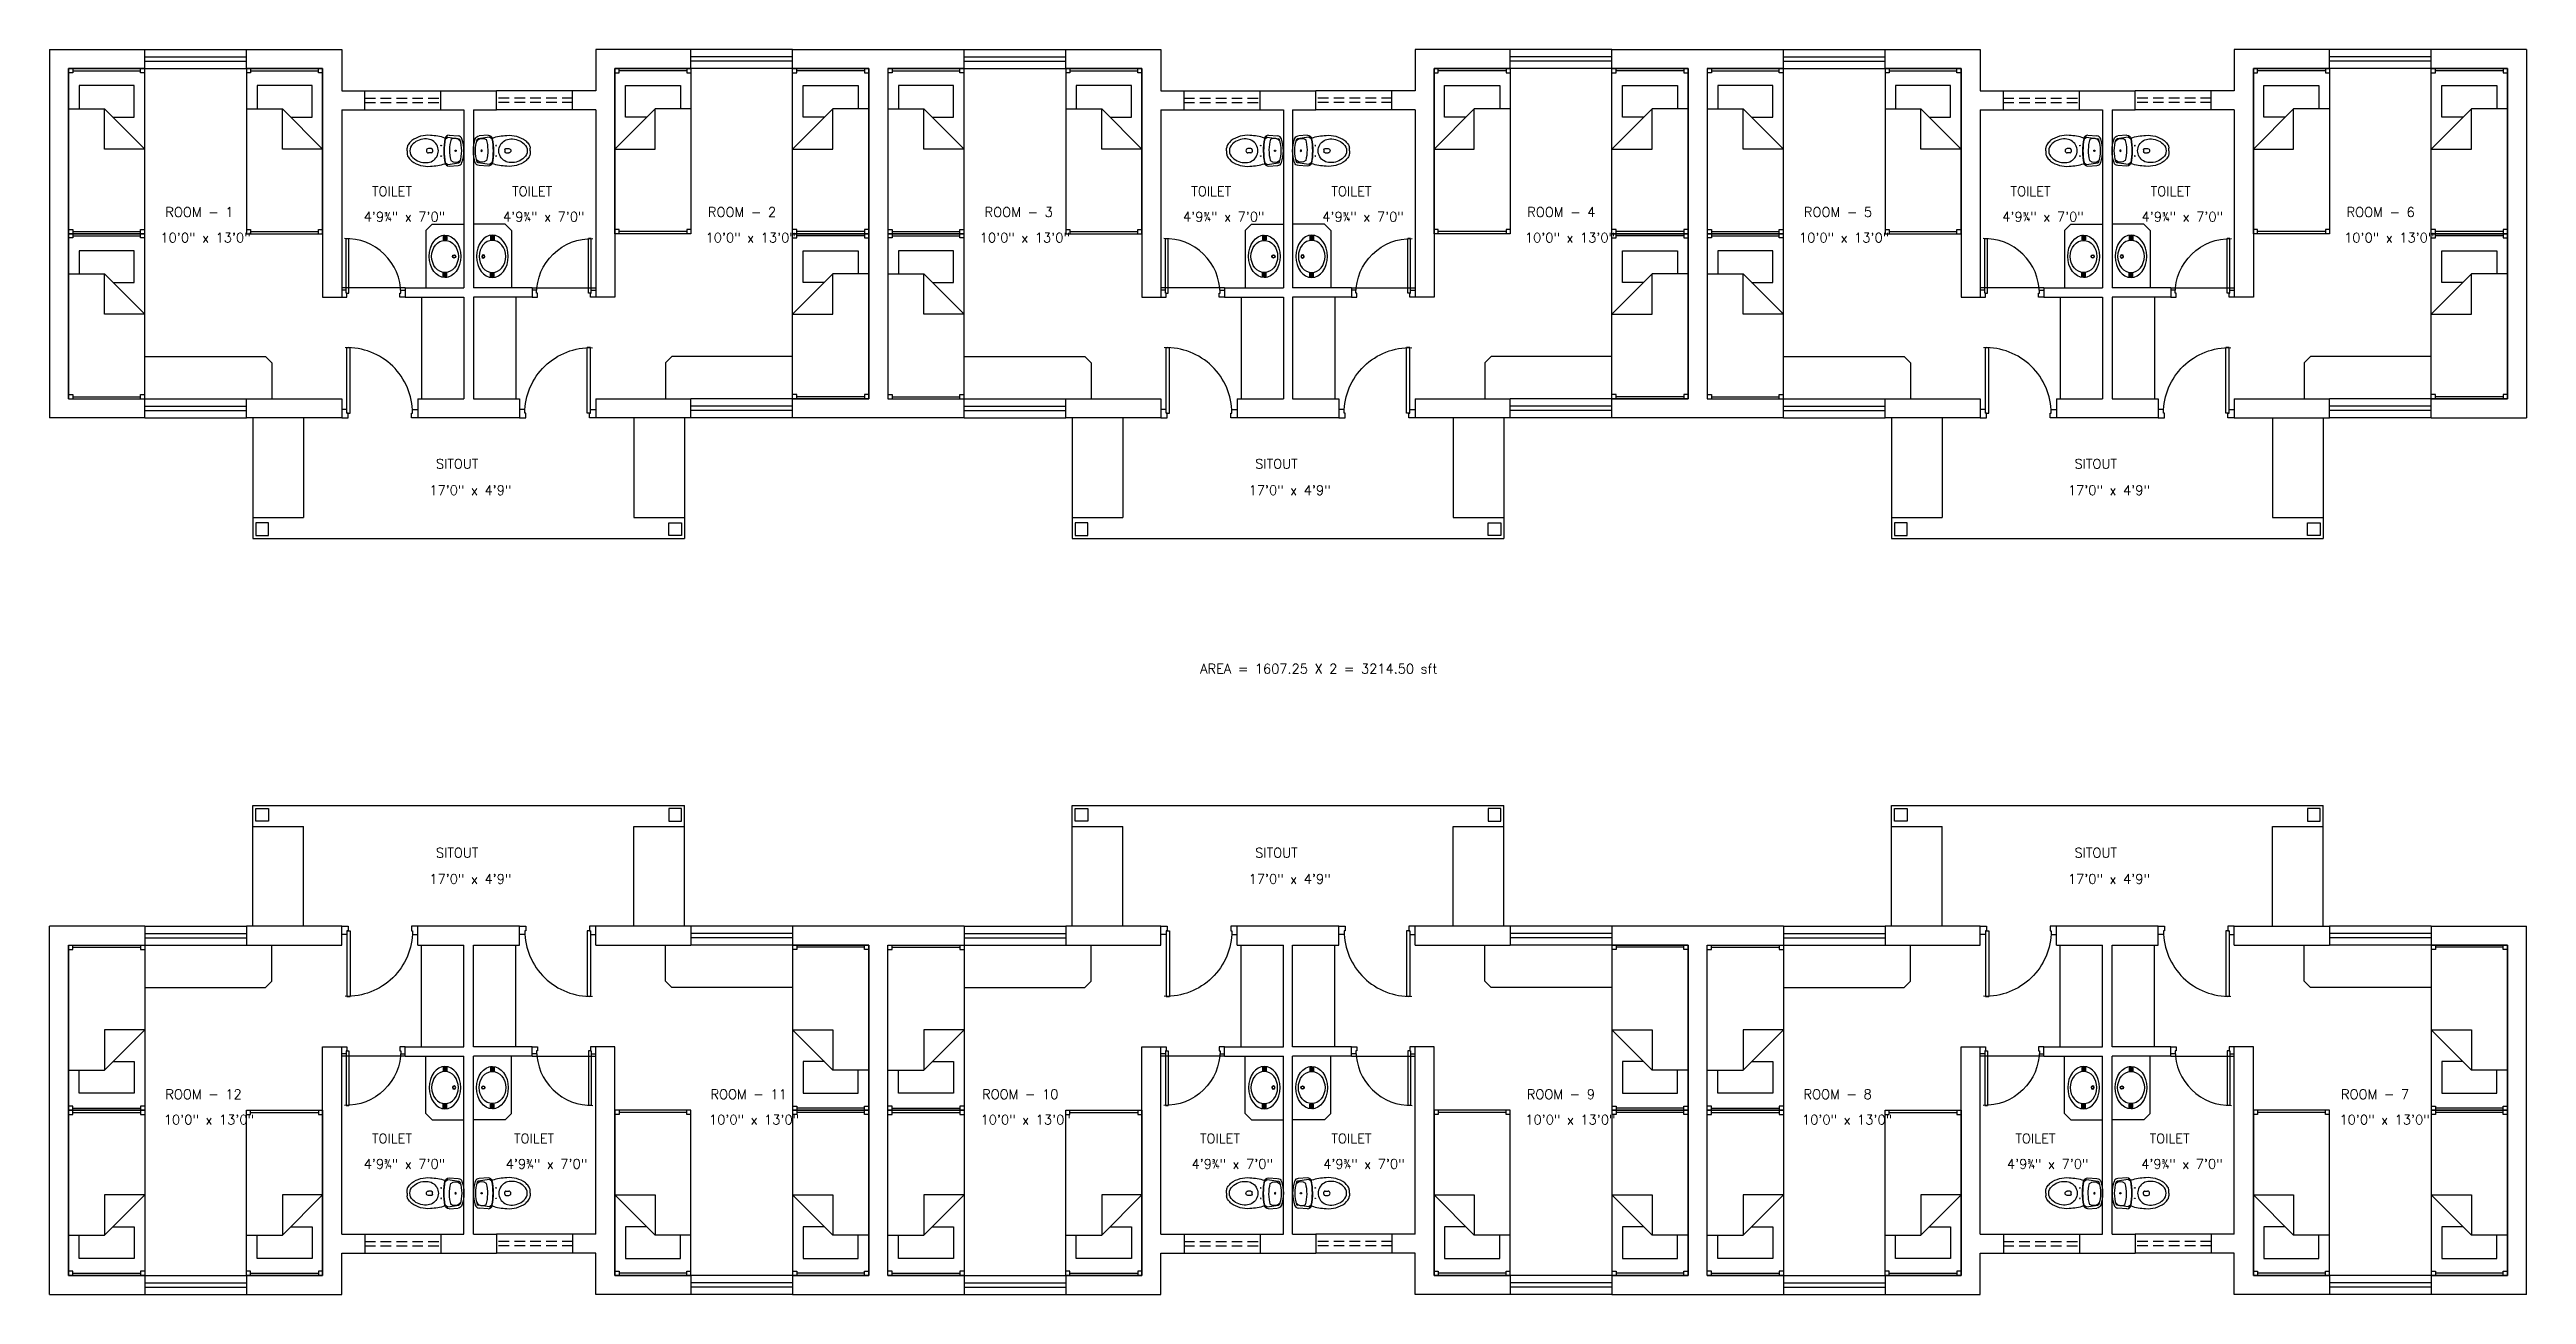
# Model space of a CAD drawing. Extents: x 2080 to 102399, y 2071 to 93424.
# Drawn here: x 80971 to 82141, y 68877 to 69465 of the extents above; entities that cross this region are included whole.
import ezdxf

# ---------------------------------------------------------------- set-up
doc = ezdxf.new("R2010")
doc.units = 0
doc.header["$LTSCALE"] = 20
doc.header["$MEASUREMENT"] = 0
doc.linetypes.add('HIDDEN', pattern=[0.375, 0.25, -0.125])
for name, color, linetype in [('DIMLINE', 254, 'Continuous'), ('DOOR', 1, 'Continuous'), ('FURN', 1, 'Continuous'), ('KALKAAL', 7, 'Continuous'), ('PLUMBING', 6, 'Continuous'), ('TEXTS', 2, 'Continuous'), ('wall', 13, 'Continuous'), ('WINDOW', 4, 'Continuous'), ('window sill', 5, 'Continuous')]:
    doc.layers.add(name, color=color, linetype=linetype)
doc.styles.add('a', font='romans.shx')

# ---------------------------------------------------------------- blocks, each defined once
blk = doc.blocks.new('A$C6CA54F83')
at = {"layer": 'FURN'}
for p, q in [((-18, 40.2), (-54, 40.2)), ((-54, 40.2), (-54, -37.8)), ((-52, 38.2), (-54, 38.2)), ((-52, 40.2), (-52, 38.2)), ((-52, 39.2), (-20, 39.2)), ((-20, 38.2), (-20, 40.2)), ((-18, 38.2), (-20, 38.2)), ((-18, -37.8), (-18, 40.2)), ((-23, 32.2), (-49, 32.2)), ((-49, 32.2), (-49, 21.2)), ((-23, 17.2), (-23, 32.2)), ((-54, 21.2), (-37, 21.2)), ((-37, 21.2), (-18, 2.2)), ((-37, 2.2), (-37, 21.2)), ((-33, 17.2), (-23, 17.2)), ((-18, 2.2), (-37, 2.2)), ((-54, -35.8), (-52, -35.8)), ((-54, -37.8), (-18, -37.8)), ((-52, -35.8), (-52, -37.8)), ((-52, -36.8), (-20, -36.8)), ((-20, -35.8), (-18, -35.8)), ((-20, -37.8), (-20, -35.8))]:
    blk.add_line(p, q, dxfattribs=at)
blk = doc.blocks.new('DR1H902')
at = {"color": 0}
for p, q in [((-0.5, 0), (-0.5, 1)), ((-0.5, 1), (-0.45, 1)), ((-0.45, 0), (-0.45, 1)), ((-0.5, 0), (-0.45, 0))]:
    blk.add_line(p, q, dxfattribs=at)
blk.add_arc((-0.5, 0), 1, 0, 91.707, dxfattribs=at)
blk = doc.blocks.new('A$C3B4262AC')
at = {"layer": 'DOOR'}
for p, q in [((0, 4), (0, 0)), ((2.5, 4), (0, 4)), ((0, 0), (3, 0)), ((2.5, 2.25), (2.5, 4)), ((3, 2.25), (2.5, 2.25)), ((3, 0), (3, 2.25))]:
    blk.add_line(p, q, dxfattribs=at)
blk = doc.blocks.new('A$C1F9E242A')
blk.add_blockref('A$C3B4262AC', (0, 0))
at = {"xscale": -1}
blk.add_blockref('A$C3B4262AC', (36, 0), dxfattribs=at)
at = {"layer": 'DOOR', "xscale": -31, "yscale": 31, "zscale": 68.88888888888889}
blk.add_blockref('DR1H902', (18, 2.2), dxfattribs=at)
blk = doc.blocks.new('*U479')
at = {"xscale": -1, "rotation": 180}
blk.add_blockref('A$C1F9E242A', (-36, 2), dxfattribs=at)
blk = doc.blocks.new('tiffany')
at = {"layer": 'PLUMBING'}
for points in [[(-9.7, 0.9), (-7.9, 0.9, -0.414214), (-7.8, 0.7), (-7.8, 0.7, -0.414214), (-7.9, 0.6), (-9.7, 0.6, -0.414214), (-9.8, 0.7), (-9.8, 0.7, -0.414214)], [(-9.7, 0.4), (-7.9, 0.4, -0.414214), (-7.8, 0.3), (-7.8, 0.2, -0.414214), (-7.9, 0.1), (-9.7, 0.1, -0.414214), (-9.8, 0.2), (-9.8, 0.3, -0.414214)], [(9.7, 0.9), (7.9, 0.9, 0.414214), (7.8, 0.7), (7.8, 0.7, 0.414214), (7.9, 0.6), (9.7, 0.6, 0.414214), (9.8, 0.7), (9.8, 0.7, 0.414214)], [(9.7, 0.4), (7.9, 0.4, 0.414214), (7.8, 0.3), (7.8, 0.2, 0.414214), (7.9, 0.1), (9.7, 0.1, 0.414214), (9.8, 0.2), (9.8, 0.3, 0.414214)], [(-9.7, -0.4), (-7.9, -0.4, 0.414214), (-7.8, -0.3), (-7.8, -0.2, 0.414214), (-7.9, -0.1), (-9.7, -0.1, 0.414214), (-9.8, -0.2), (-9.8, -0.3, 0.414214)], [(-9.7, -0.9), (-7.9, -0.9, 0.414214), (-7.8, -0.7), (-7.8, -0.7, 0.414214), (-7.9, -0.6), (-9.7, -0.6, 0.414214), (-9.8, -0.7), (-9.8, -0.7, 0.414214)], [(9.7, -0.4), (7.9, -0.4, -0.414214), (7.8, -0.3), (7.8, -0.2, -0.414214), (7.9, -0.1), (9.7, -0.1, -0.414214), (9.8, -0.2), (9.8, -0.3, -0.414214)], [(9.7, -0.9), (7.9, -0.9, -0.414214), (7.8, -0.7), (7.8, -0.7, -0.414214), (7.9, -0.6), (9.7, -0.6, -0.414214), (9.8, -0.7), (9.8, -0.7, -0.414214)]]:
    blk.add_lwpolyline(points, format="xyb", close=True, dxfattribs=at)
for radius in [0.762, 0.642]:
    blk.add_circle((0, 4.3), radius, dxfattribs=at)
blk.add_ellipse((0, 0), major_axis=(-10, 0), ratio=0.748, dxfattribs=at)
blk.add_ellipse((0, 0), major_axis=(-7.58, 0), ratio=0.831023, start_param=-1.570796, end_param=4.712389, dxfattribs=at)
blk = doc.blocks.new('200028')
at = {"layer": 'PLUMBING'}
for points in [[(4.5, 3.3, 1), (4.2, 3.3, 1)], [(4.2, -1.6, 1), (4.5, -1.6, 1)]]:
    blk.add_hatch(color=256, dxfattribs=at).paths.add_polyline_path(points)
for p, q in [((-11.8, 0.9), (-11.8, 2.1)), ((-11.8, 0.9), (-11.8, -0.4)), ((-0.3, 1.9), (-1.7, 1.9)), ((0.2, 1.4), (0.2, 0.4)), ((6.3, 6.5), (7.4, 7.3)), ((7.4, 7.3), (12.7, 6.5)), ((8, 8.2), (12.3, 7.9)), ((-0.3, -0.1), (-1.7, -0.1)), ((6.3, -4.8), (7.4, -5.6)), ((7.4, -5.6), (12.7, -4.8)), ((8, -6.4), (12.3, -6.1))]:
    blk.add_line(p, q, dxfattribs=at)
for centre, radius in [((4.3, 3.3), 0.156), ((11.1, 0.9), 0.312), ((4.3, -1.6), 0.156)]:
    blk.add_circle(centre, radius, dxfattribs=at)
for centre, radius, start, end in [((-8.8, 2.1), 3, 147.6541, 180), ((-3.1, -1.5), 9.71, 134.7032, 147.6541), ((-6.7, 1.1), 3.75, 128.5444, 184.146), ((-6.7, 0.6), 3.75, 175.854, 231.4556), ((-7.8, 3.3), 3, 125.7546, 134.7032), ((-1.8, -5.4), 13.6, 85.6873, 125.1099), ((-3.1, -2.1), 8.6, 86.8837, 133.6869), ((-1.7, 0.9), 1, 90, 180), ((-1.7, 0.9), 1, 180, 270), ((-2.6, 0.9), 5.57, 269.4196, 90.5804), ((-1.1, -14), 22.1, 71.0966, 89.1989), ((-0.3, 1.4), 0.5, 0, 90), ((-0.3, 0.4), 0.5, 270, 0), ((34.6, 0.9), 29.1, 168.7614, 192.0802), ((34.6, 0.9), 28.9, 168.7311, 191.2689), ((8, 6.2), 2, 90, 168.7614), ((7.2, 6.3), 1, 81.7925, 168.7311), ((26.7, 1.1), 18.5, 163.6925, 195.267), ((10.7, 3.5), 3.25, 32.7982, 121.967), ((12.2, 5.9), 2, 18.0394, 86.0298), ((12.7, 6), 0.5, 18.136, 81.7925), ((-3.1, 0.9), 17.1, 341.864, 18.136), ((-3.1, 0.9), 18.1, 341.9606, 18.0394), ((-8.8, -0.4), 3, 180, 212.3459), ((-3.1, 3.2), 9.71, 212.3459, 225.2968), ((-7.8, -1.6), 3, 225.2968, 234.2454), ((-1.8, 7.1), 13.6, 234.8901, 274.3127), ((-3.1, 3.9), 8.6, 226.3131, 273.1163), ((-1.1, 15.7), 22.1, 270.8011, 288.9034), ((8, -4.4), 2, 191.2386, 270), ((7.2, -4.6), 1, 191.2689, 278.2075), ((11, -1), 3.51, 231.7336, 311.9036), ((12.2, -4.1), 2, 273.9702, 341.9606), ((12.7, -4.3), 0.5, 278.2075, 341.864)]:
    blk.add_arc(centre, radius, start, end, dxfattribs=at)
blk = doc.blocks.new('*U130')
at = {"layer": 'DIMLINE'}
blk.add_blockref('200028', (-15, -0.9), dxfattribs=at)
blk = doc.blocks.new('A$C7EB448DB')
for p, q in [((-407.3, 145.5), (-404.3, 148.5)), ((-407.3, 145.5), (-407.3, 118.5)), ((-404.3, 148.5), (-389.3, 148.5)), ((-369.8, 148.5), (-384.8, 148.5)), ((-366.8, 145.5), (-369.8, 148.5)), ((-366.8, 145.5), (-366.8, 118.5)), ((-20.2, 145.5), (-17.2, 148.5)), ((-20.2, 145.5), (-20.2, 118.5)), ((-17.2, 148.5), (-2.2, 148.5)), ((17.2, 148.5), (2.2, 148.5)), ((20.2, 145.5), (17.2, 148.5)), ((20.2, 145.5), (20.2, 118.5)), ((366.8, 145.5), (369.8, 148.5)), ((366.8, 145.5), (366.8, 118.5)), ((369.8, 148.5), (384.8, 148.5)), ((404.3, 148.5), (389.3, 148.5)), ((407.3, 145.5), (404.3, 148.5)), ((407.3, 145.5), (407.3, 118.5)), ((-417, 118.5), (-447, 118.5)), ((-357, 118.5), (-327, 118.5)), ((-30, 118.5), (-60, 118.5)), ((30, 118.5), (60, 118.5)), ((357, 118.5), (327, 118.5)), ((417, 118.5), (447, 118.5)), ((-489, 57), (-489, 0)), ((-465, 57), (-465, 10)), ((-309, 57), (-309, 10)), ((-285, 57), (-285, 0)), ((-102, 57), (-102, 0)), ((-78, 57), (-78, 10)), ((78, 57), (78, 10)), ((102, 57), (102, 0)), ((285, 57), (285, 0)), ((309, 57), (309, 10)), ((465, 57), (465, 10)), ((489, 57), (489, 0)), ((-489, 10), (-465, 10)), ((-489, 0), (-285, 0)), ((-309, 10), (-285, 10)), ((-102, 10), (-78, 10)), ((-102, 0), (102, 0)), ((78, 10), (102, 10)), ((285, 10), (309, 10)), ((285, 0), (489, 0)), ((465, 10), (489, 10)), ((-489, -126), (-285, -126)), ((-489, -183), (-489, -126)), ((-285, -183), (-285, -126)), ((-102, -126), (102, -126)), ((-102, -183), (-102, -126)), ((102, -183), (102, -126)), ((285, -126), (489, -126)), ((285, -183), (285, -126)), ((489, -183), (489, -126)), ((-489, -136), (-465, -136)), ((-465, -183), (-465, -136)), ((-309, -136), (-285, -136)), ((-309, -183), (-309, -136)), ((-102, -136), (-78, -136)), ((-78, -183), (-78, -136)), ((78, -136), (102, -136)), ((78, -183), (78, -136)), ((285, -136), (309, -136)), ((309, -183), (309, -136)), ((465, -136), (489, -136)), ((465, -183), (465, -136)), ((-417, -244.5), (-447, -244.5)), ((-407.3, -271.5), (-407.3, -244.5)), ((-366.8, -271.5), (-366.8, -244.5)), ((-357, -244.5), (-327, -244.5)), ((-30, -244.5), (-60, -244.5)), ((-20.2, -271.5), (-20.2, -244.5)), ((20.2, -271.5), (20.2, -244.5)), ((30, -244.5), (60, -244.5)), ((357, -244.5), (327, -244.5)), ((366.8, -271.5), (366.8, -244.5)), ((407.3, -271.5), (407.3, -244.5)), ((417, -244.5), (447, -244.5)), ((-407.3, -271.5), (-404.3, -274.5)), ((-404.3, -274.5), (-389.3, -274.5)), ((-369.8, -274.5), (-384.8, -274.5)), ((-366.8, -271.5), (-369.8, -274.5)), ((-20.2, -271.5), (-17.2, -274.5)), ((-17.2, -274.5), (-2.2, -274.5)), ((17.2, -274.5), (2.2, -274.5)), ((20.2, -271.5), (17.2, -274.5)), ((366.8, -271.5), (369.8, -274.5)), ((369.8, -274.5), (384.8, -274.5)), ((404.3, -274.5), (389.3, -274.5)), ((407.3, -271.5), (404.3, -274.5))]:
    blk.add_line(p, q)
at = {"layer": 'FURN'}
for p, q in [((-409.3, 114), (-409.3, 66)), ((-364.8, 114), (-364.8, 66)), ((-22.2, 114), (-22.2, 66)), ((22.2, 114), (22.2, 66)), ((364.8, 114), (364.8, 66)), ((409.3, 114), (409.3, 66)), ((-540, 86), (-483, 86)), ((-480, 83), (-483, 86)), ((-480, 83), (-480, 66)), ((-294, 83), (-291, 86)), ((-294, 83), (-294, 66)), ((-234, 86), (-291, 86)), ((-153, 86), (-96, 86)), ((-93, 83), (-96, 86)), ((-93, 83), (-93, 66)), ((93, 83), (96, 86)), ((93, 83), (93, 66)), ((153, 86), (96, 86)), ((234, 86), (291, 86)), ((294, 83), (291, 86)), ((294, 83), (294, 66)), ((480, 83), (483, 86)), ((480, 83), (480, 66)), ((540, 86), (483, 86)), ((-480, -209), (-480, -192)), ((-409.3, -240), (-409.3, -192)), ((-364.8, -240), (-364.8, -192)), ((-294, -209), (-294, -192)), ((-93, -209), (-93, -192)), ((-22.2, -240), (-22.2, -192)), ((22.2, -240), (22.2, -192)), ((93, -209), (93, -192)), ((294, -209), (294, -192)), ((364.8, -240), (364.8, -192)), ((409.3, -240), (409.3, -192)), ((480, -209), (480, -192)), ((-480, -209), (-483, -212)), ((-294, -209), (-291, -212)), ((-93, -209), (-96, -212)), ((93, -209), (96, -212)), ((294, -209), (291, -212)), ((480, -209), (483, -212)), ((-540, -212), (-483, -212)), ((-234, -212), (-291, -212)), ((-153, -212), (-96, -212)), ((153, -212), (96, -212)), ((234, -212), (291, -212)), ((540, -212), (483, -212))]:
    blk.add_line(p, q, dxfattribs=at)
at = {"layer": 'KALKAAL'}
for points in [[(-487.5, 1.5), (-481.5, 1.5), (-481.5, 7.5), (-487.5, 7.5)], [(-286.5, 1.5), (-292.5, 1.5), (-292.5, 7.5), (-286.5, 7.5)], [(-100.5, 1.5), (-94.5, 1.5), (-94.5, 7.5), (-100.5, 7.5)], [(100.5, 1.5), (94.5, 1.5), (94.5, 7.5), (100.5, 7.5)], [(286.5, 1.5), (292.5, 1.5), (292.5, 7.5), (286.5, 7.5)], [(487.5, 1.5), (481.5, 1.5), (481.5, 7.5), (487.5, 7.5)], [(-487.5, -127.5), (-481.5, -127.5), (-481.5, -133.5), (-487.5, -133.5)], [(-286.5, -127.5), (-292.5, -127.5), (-292.5, -133.5), (-286.5, -133.5)], [(-100.5, -127.5), (-94.5, -127.5), (-94.5, -133.5), (-100.5, -133.5)], [(100.5, -127.5), (94.5, -127.5), (94.5, -133.5), (100.5, -133.5)], [(286.5, -127.5), (292.5, -127.5), (292.5, -133.5), (286.5, -133.5)], [(487.5, -127.5), (481.5, -127.5), (481.5, -133.5), (487.5, -133.5)]]:
    blk.add_lwpolyline(points, close=True, dxfattribs=at)
at = {"layer": 'wall'}
for p, q in [((-585, 231), (-540, 231)), ((-585, 231), (-585, 57)), ((-540, 222), (-540, 231)), ((-492, 231), (-447, 231)), ((-492, 222), (-492, 231)), ((-447, 231), (-447, 211.5)), ((-327, 231), (-327, 211.5)), ((-327, 231), (-327, 211.5)), ((-282, 231), (-327, 231)), ((-282, 222), (-282, 231)), ((-234, 222), (-234, 231)), ((-234, 231), (-153, 231)), ((-153, 222), (-153, 231)), ((-105, 231), (-60, 231)), ((-105, 222), (-105, 231)), ((-60, 231), (-60, 211.5)), ((60, 231), (60, 211.5)), ((60, 231), (60, 211.5)), ((105, 231), (60, 231)), ((105, 222), (105, 231)), ((153, 222), (153, 231)), ((153, 231), (234, 231)), ((234, 222), (234, 231)), ((282, 231), (327, 231)), ((282, 222), (282, 231)), ((327, 231), (327, 211.5)), ((447, 231), (447, 211.5)), ((447, 231), (447, 211.5)), ((492, 231), (447, 231)), ((492, 222), (492, 231)), ((585, 231), (540, 231)), ((540, 222), (540, 231)), ((585, 231), (585, 57)), ((-576, 222), (-540, 222)), ((-576, 66), (-576, 222)), ((-492, 222), (-456, 222)), ((-456, 222), (-456, 114)), ((-447, 211.5), (-436.1, 211.5)), ((-436.1, 202.5), (-436.1, 211.5)), ((-400.1, 211.5), (-373.9, 211.5)), ((-400.1, 202.5), (-400.1, 211.5)), ((-373.9, 202.5), (-373.9, 211.5)), ((-327, 211.5), (-337.9, 211.5)), ((-337.9, 202.5), (-337.9, 211.5)), ((-318, 222), (-318, 114)), ((-282, 222), (-318, 222)), ((-198, 222), (-234, 222)), ((-198, 66), (-198, 222)), ((-189, 222), (-189, 66)), ((-189, 222), (-153, 222)), ((-105, 222), (-69, 222)), ((-69, 222), (-69, 114)), ((-60, 211.5), (-49.1, 211.5)), ((-49.1, 202.5), (-49.1, 211.5)), ((-13.1, 211.5), (13.1, 211.5)), ((-13.1, 202.5), (-13.1, 211.5)), ((13.1, 202.5), (13.1, 211.5)), ((60, 211.5), (49.1, 211.5)), ((49.1, 202.5), (49.1, 211.5)), ((69, 222), (69, 114)), ((105, 222), (69, 222)), ((189, 222), (153, 222)), ((189, 66), (189, 222)), ((198, 222), (198, 66)), ((198, 222), (234, 222)), ((282, 222), (318, 222)), ((318, 222), (318, 114)), ((327, 211.5), (337.9, 211.5)), ((337.9, 202.5), (337.9, 211.5)), ((373.9, 211.5), (400.1, 211.5)), ((373.9, 202.5), (373.9, 211.5)), ((400.1, 202.5), (400.1, 211.5)), ((447, 211.5), (436.1, 211.5)), ((436.1, 202.5), (436.1, 211.5)), ((456, 222), (456, 114)), ((492, 222), (456, 222)), ((576, 222), (540, 222)), ((576, 66), (576, 222)), ((-447, 202.5), (-447, 114)), ((-447, 202.5), (-436.1, 202.5)), ((-400.1, 202.5), (-389.3, 202.5)), ((-389.3, 202.5), (-389.3, 118.5)), ((-384.8, 202.5), (-373.9, 202.5)), ((-384.8, 202.5), (-384.8, 118.5)), ((-327, 202.5), (-337.9, 202.5)), ((-327, 202.5), (-327, 114)), ((-60, 202.5), (-60, 114)), ((-60, 202.5), (-49.1, 202.5)), ((-13.1, 202.5), (-2.2, 202.5)), ((-2.2, 202.5), (-2.2, 118.5)), ((2.2, 202.5), (13.1, 202.5)), ((2.2, 202.5), (2.2, 118.5)), ((60, 202.5), (49.1, 202.5)), ((60, 202.5), (60, 114)), ((327, 202.5), (327, 114)), ((327, 202.5), (337.9, 202.5)), ((373.9, 202.5), (384.8, 202.5)), ((384.8, 202.5), (384.8, 118.5)), ((389.3, 202.5), (400.1, 202.5)), ((389.3, 202.5), (389.3, 118.5)), ((447, 202.5), (436.1, 202.5)), ((447, 202.5), (447, 114)), ((-417, 118.5), (-417, 114)), ((-417, 118.5), (-389.3, 118.5)), ((-357, 118.5), (-384.8, 118.5)), ((-357, 118.5), (-357, 114)), ((-30, 118.5), (-30, 114)), ((-30, 118.5), (-2.2, 118.5)), ((30, 118.5), (2.2, 118.5)), ((30, 118.5), (30, 114)), ((357, 118.5), (357, 114)), ((357, 118.5), (384.8, 118.5)), ((417, 118.5), (389.3, 118.5)), ((417, 118.5), (417, 114)), ((-456, 114), (-447, 114)), ((-417, 114), (-389.3, 114)), ((-389.3, 114), (-389.3, 66)), ((-357, 114), (-384.8, 114)), ((-384.8, 114), (-384.8, 66)), ((-318, 114), (-327, 114)), ((-69, 114), (-60, 114)), ((-30, 114), (-2.2, 114)), ((-2.2, 114), (-2.2, 66)), ((30, 114), (2.2, 114)), ((2.2, 114), (2.2, 66)), ((69, 114), (60, 114)), ((318, 114), (327, 114)), ((357, 114), (384.8, 114)), ((384.8, 114), (384.8, 66)), ((417, 114), (389.3, 114)), ((389.3, 114), (389.3, 66)), ((456, 114), (447, 114)), ((-576, 66), (-540, 66)), ((-540, 57), (-540, 66)), ((-492, 66), (-447, 66)), ((-492, 57), (-492, 66)), ((-447, 66), (-447, 57)), ((-411, 66), (-389.3, 66)), ((-411, 66), (-411, 57)), ((-384.8, 66), (-363, 66)), ((-363, 66), (-363, 57)), ((-327, 66), (-282, 66)), ((-327, 66), (-327, 57)), ((-282, 57), (-282, 66)), ((-234, 66), (-198, 66)), ((-234, 57), (-234, 66)), ((-189, 66), (-153, 66)), ((-189, 66), (-153, 66)), ((-153, 57), (-153, 66)), ((-105, 66), (-60, 66)), ((-105, 66), (-60, 66)), ((-105, 57), (-105, 66)), ((-60, 66), (-60, 57)), ((-24, 66), (-2.2, 66)), ((-24, 66), (-24, 57)), ((2.2, 66), (24, 66)), ((24, 66), (24, 57)), ((60, 66), (105, 66)), ((60, 66), (60, 57)), ((105, 57), (105, 66)), ((153, 66), (189, 66)), ((153, 57), (153, 66)), ((198, 66), (234, 66)), ((234, 57), (234, 66)), ((282, 66), (327, 66)), ((282, 57), (282, 66)), ((327, 66), (327, 57)), ((363, 66), (384.8, 66)), ((363, 66), (363, 57)), ((389.3, 66), (411, 66)), ((411, 66), (411, 57)), ((447, 66), (492, 66)), ((447, 66), (447, 57)), ((492, 57), (492, 66)), ((540, 66), (576, 66)), ((540, 57), (540, 66)), ((-540, 57), (-585, 57)), ((-447, 57), (-492, 57)), ((-363, 57), (-411, 57)), ((-282, 57), (-327, 57)), ((-153, 57), (-234, 57)), ((-60, 57), (-105, 57)), ((24, 57), (-24, 57)), ((105, 57), (60, 57)), ((234, 57), (153, 57)), ((327, 57), (282, 57)), ((411, 57), (363, 57)), ((447, 57), (492, 57)), ((540, 57), (585, 57)), ((-540, -183), (-585, -183)), ((-585, -357), (-585, -183)), ((-540, -183), (-540, -192)), ((-447, -183), (-492, -183)), ((-492, -183), (-492, -192)), ((-447, -192), (-447, -183)), ((-363, -183), (-411, -183)), ((-411, -192), (-411, -183)), ((-363, -192), (-363, -183)), ((-327, -192), (-327, -183)), ((-282, -183), (-327, -183)), ((-282, -183), (-282, -192)), ((-153, -183), (-234, -183)), ((-234, -183), (-234, -192)), ((-153, -183), (-153, -192)), ((-60, -183), (-105, -183)), ((-105, -183), (-105, -192)), ((-60, -192), (-60, -183)), ((24, -183), (-24, -183)), ((-24, -192), (-24, -183)), ((24, -192), (24, -183)), ((60, -192), (60, -183)), ((105, -183), (60, -183)), ((105, -183), (105, -192)), ((234, -183), (153, -183)), ((153, -183), (153, -192)), ((234, -183), (234, -192)), ((327, -183), (282, -183)), ((282, -183), (282, -192)), ((327, -192), (327, -183)), ((411, -183), (363, -183)), ((363, -192), (363, -183)), ((411, -192), (411, -183)), ((447, -192), (447, -183)), ((447, -183), (492, -183)), ((492, -183), (492, -192)), ((540, -183), (585, -183)), ((540, -183), (540, -192)), ((585, -357), (585, -183)), ((-576, -192), (-540, -192)), ((-576, -192), (-576, -348)), ((-492, -192), (-447, -192)), ((-411, -192), (-389.3, -192)), ((-389.3, -240), (-389.3, -192)), ((-384.8, -192), (-363, -192)), ((-384.8, -240), (-384.8, -192)), ((-327, -192), (-282, -192)), ((-234, -192), (-198, -192)), ((-198, -192), (-198, -348)), ((-189, -192), (-153, -192)), ((-189, -348), (-189, -192)), ((-189, -192), (-153, -192)), ((-105, -192), (-60, -192)), ((-105, -192), (-60, -192)), ((-24, -192), (-2.2, -192)), ((-2.2, -240), (-2.2, -192)), ((2.2, -192), (24, -192)), ((2.2, -240), (2.2, -192)), ((60, -192), (105, -192)), ((153, -192), (189, -192)), ((189, -192), (189, -348)), ((198, -348), (198, -192)), ((198, -192), (234, -192)), ((282, -192), (327, -192)), ((363, -192), (384.8, -192)), ((384.8, -240), (384.8, -192)), ((389.3, -192), (411, -192)), ((389.3, -240), (389.3, -192)), ((447, -192), (492, -192)), ((540, -192), (576, -192)), ((576, -192), (576, -348)), ((-456, -348), (-456, -240)), ((-456, -240), (-447, -240)), ((-447, -328.5), (-447, -240)), ((-417, -244.5), (-417, -240)), ((-417, -240), (-389.3, -240)), ((-417, -244.5), (-389.3, -244.5)), ((-389.3, -328.5), (-389.3, -244.5)), ((-357, -240), (-384.8, -240)), ((-357, -244.5), (-384.8, -244.5)), ((-384.8, -328.5), (-384.8, -244.5)), ((-357, -244.5), (-357, -240)), ((-327, -328.5), (-327, -240)), ((-318, -240), (-327, -240)), ((-318, -348), (-318, -240)), ((-69, -348), (-69, -240)), ((-69, -240), (-60, -240)), ((-60, -328.5), (-60, -240)), ((-30, -244.5), (-30, -240)), ((-30, -240), (-2.2, -240)), ((-30, -244.5), (-2.2, -244.5)), ((-2.2, -328.5), (-2.2, -244.5)), ((30, -240), (2.2, -240)), ((30, -244.5), (2.2, -244.5)), ((2.2, -328.5), (2.2, -244.5)), ((30, -244.5), (30, -240)), ((60, -328.5), (60, -240)), ((69, -240), (60, -240)), ((69, -348), (69, -240)), ((318, -348), (318, -240)), ((318, -240), (327, -240)), ((327, -328.5), (327, -240)), ((357, -244.5), (357, -240)), ((357, -240), (384.8, -240)), ((357, -244.5), (384.8, -244.5)), ((384.8, -328.5), (384.8, -244.5)), ((417, -240), (389.3, -240)), ((417, -244.5), (389.3, -244.5)), ((389.3, -328.5), (389.3, -244.5)), ((417, -244.5), (417, -240)), ((447, -328.5), (447, -240)), ((456, -240), (447, -240)), ((456, -348), (456, -240)), ((-447, -328.5), (-436.1, -328.5)), ((-447, -357), (-447, -337.5)), ((-447, -337.5), (-436.1, -337.5)), ((-436.1, -328.5), (-436.1, -337.5)), ((-400.1, -328.5), (-389.3, -328.5)), ((-400.1, -328.5), (-400.1, -337.5)), ((-400.1, -337.5), (-373.9, -337.5)), ((-384.8, -328.5), (-373.9, -328.5)), ((-373.9, -328.5), (-373.9, -337.5)), ((-327, -328.5), (-337.9, -328.5)), ((-337.9, -328.5), (-337.9, -337.5)), ((-327, -337.5), (-337.9, -337.5)), ((-327, -357), (-327, -337.5)), ((-327, -357), (-327, -337.5)), ((-60, -328.5), (-49.1, -328.5)), ((-60, -357), (-60, -337.5)), ((-60, -337.5), (-49.1, -337.5)), ((-49.1, -328.5), (-49.1, -337.5)), ((-13.1, -328.5), (-2.2, -328.5)), ((-13.1, -328.5), (-13.1, -337.5)), ((-13.1, -337.5), (13.1, -337.5)), ((2.2, -328.5), (13.1, -328.5)), ((13.1, -328.5), (13.1, -337.5)), ((60, -328.5), (49.1, -328.5)), ((49.1, -328.5), (49.1, -337.5)), ((60, -337.5), (49.1, -337.5)), ((60, -357), (60, -337.5)), ((60, -357), (60, -337.5)), ((327, -328.5), (337.9, -328.5)), ((327, -357), (327, -337.5)), ((327, -337.5), (337.9, -337.5)), ((337.9, -328.5), (337.9, -337.5)), ((373.9, -328.5), (384.8, -328.5)), ((373.9, -328.5), (373.9, -337.5)), ((373.9, -337.5), (400.1, -337.5)), ((389.3, -328.5), (400.1, -328.5)), ((400.1, -328.5), (400.1, -337.5)), ((447, -328.5), (436.1, -328.5)), ((436.1, -328.5), (436.1, -337.5)), ((447, -337.5), (436.1, -337.5)), ((447, -357), (447, -337.5)), ((447, -357), (447, -337.5)), ((-576, -348), (-540, -348)), ((-540, -348), (-540, -357)), ((-492, -348), (-456, -348)), ((-492, -348), (-492, -357)), ((-282, -348), (-318, -348)), ((-282, -348), (-282, -357)), ((-198, -348), (-234, -348)), ((-234, -348), (-234, -357)), ((-189, -348), (-153, -348)), ((-153, -348), (-153, -357)), ((-105, -348), (-69, -348)), ((-105, -348), (-105, -357)), ((105, -348), (69, -348)), ((105, -348), (105, -357)), ((189, -348), (153, -348)), ((153, -348), (153, -357)), ((198, -348), (234, -348)), ((234, -348), (234, -357)), ((282, -348), (318, -348)), ((282, -348), (282, -357)), ((492, -348), (456, -348)), ((492, -348), (492, -357)), ((576, -348), (540, -348)), ((540, -348), (540, -357)), ((-585, -357), (-540, -357)), ((-492, -357), (-447, -357)), ((-282, -357), (-327, -357)), ((-234, -357), (-153, -357)), ((-105, -357), (-60, -357)), ((105, -357), (60, -357)), ((153, -357), (234, -357)), ((282, -357), (327, -357)), ((492, -357), (447, -357)), ((585, -357), (540, -357))]:
    blk.add_line(p, q, dxfattribs=at)
at = {"layer": 'WINDOW'}
for p, q in [((-540, 227.5), (-492, 227.5)), ((-540, 225.5), (-492, 225.5)), ((-234, 227.5), (-282, 227.5)), ((-234, 225.5), (-282, 225.5)), ((-153, 227.5), (-105, 227.5)), ((-153, 225.5), (-105, 225.5)), ((153, 227.5), (105, 227.5)), ((153, 225.5), (105, 225.5)), ((234, 227.5), (282, 227.5)), ((234, 225.5), (282, 225.5)), ((540, 227.5), (492, 227.5)), ((540, 225.5), (492, 225.5)), ((-540, 62.5), (-492, 62.5)), ((-540, 60.5), (-492, 60.5)), ((-234, 62.5), (-282, 62.5)), ((-234, 60.5), (-282, 60.5)), ((-153, 62.5), (-105, 62.5)), ((-153, 60.5), (-105, 60.5)), ((153, 62.5), (105, 62.5)), ((153, 60.5), (105, 60.5)), ((234, 62.5), (282, 62.5)), ((234, 60.5), (282, 60.5)), ((540, 62.5), (492, 62.5)), ((540, 60.5), (492, 60.5)), ((-540, -186.5), (-492, -186.5)), ((-234, -186.5), (-282, -186.5)), ((-153, -186.5), (-105, -186.5)), ((153, -186.5), (105, -186.5)), ((234, -186.5), (282, -186.5)), ((540, -186.5), (492, -186.5)), ((-540, -188.5), (-492, -188.5)), ((-234, -188.5), (-282, -188.5)), ((-153, -188.5), (-105, -188.5)), ((153, -188.5), (105, -188.5)), ((234, -188.5), (282, -188.5)), ((540, -188.5), (492, -188.5)), ((-540, -351.5), (-492, -351.5)), ((-540, -353.5), (-492, -353.5)), ((-234, -351.5), (-282, -351.5)), ((-234, -353.5), (-282, -353.5)), ((-153, -351.5), (-105, -351.5)), ((-153, -353.5), (-105, -353.5)), ((153, -351.5), (105, -351.5)), ((153, -353.5), (105, -353.5)), ((234, -351.5), (282, -351.5)), ((234, -353.5), (282, -353.5)), ((540, -351.5), (492, -351.5)), ((540, -353.5), (492, -353.5))]:
    blk.add_line(p, q, dxfattribs=at)
at = {"layer": 'WINDOW', "linetype": 'HIDDEN'}
for p, q in [((-436.1, 208), (-400.1, 208)), ((-436.1, 206), (-400.1, 206)), ((-337.9, 208), (-373.9, 208)), ((-337.9, 206), (-373.9, 206)), ((-49.1, 208), (-13.1, 208)), ((-49.1, 206), (-13.1, 206)), ((49.1, 208), (13.1, 208)), ((49.1, 206), (13.1, 206)), ((337.9, 208), (373.9, 208)), ((337.9, 206), (373.9, 206)), ((436.1, 208), (400.1, 208)), ((436.1, 206), (400.1, 206)), ((-436.1, -332), (-400.1, -332)), ((-436.1, -334), (-400.1, -334)), ((-337.9, -332), (-373.9, -332)), ((-337.9, -334), (-373.9, -334)), ((-49.1, -332), (-13.1, -332)), ((-49.1, -334), (-13.1, -334)), ((49.1, -332), (13.1, -332)), ((49.1, -334), (13.1, -334)), ((337.9, -332), (373.9, -332)), ((337.9, -334), (373.9, -334)), ((436.1, -332), (400.1, -332)), ((436.1, -334), (400.1, -334))]:
    blk.add_line(p, q, dxfattribs=at)
at = {"layer": 'window sill'}
for p, q in [((-540, 231), (-492, 231)), ((-234, 231), (-282, 231)), ((-153, 231), (-105, 231)), ((153, 231), (105, 231)), ((234, 231), (282, 231)), ((540, 231), (492, 231)), ((-540, 222), (-492, 222)), ((-436.1, 211.5), (-400.1, 211.5)), ((-337.9, 211.5), (-373.9, 211.5)), ((-234, 222), (-282, 222)), ((-153, 222), (-105, 222)), ((-49.1, 211.5), (-13.1, 211.5)), ((49.1, 211.5), (13.1, 211.5)), ((153, 222), (105, 222)), ((234, 222), (282, 222)), ((337.9, 211.5), (373.9, 211.5)), ((436.1, 211.5), (400.1, 211.5)), ((540, 222), (492, 222)), ((-436.1, 202.5), (-400.1, 202.5)), ((-337.9, 202.5), (-373.9, 202.5)), ((-49.1, 202.5), (-13.1, 202.5)), ((49.1, 202.5), (13.1, 202.5)), ((337.9, 202.5), (373.9, 202.5)), ((436.1, 202.5), (400.1, 202.5)), ((-540, 66), (-492, 66)), ((-234, 66), (-282, 66)), ((-153, 66), (-105, 66)), ((153, 66), (105, 66)), ((234, 66), (282, 66)), ((540, 66), (492, 66)), ((-540, 57), (-492, 57)), ((-234, 57), (-282, 57)), ((-153, 57), (-105, 57)), ((153, 57), (105, 57)), ((234, 57), (282, 57)), ((540, 57), (492, 57)), ((-540, -183), (-492, -183)), ((-234, -183), (-282, -183)), ((-153, -183), (-105, -183)), ((153, -183), (105, -183)), ((234, -183), (282, -183)), ((540, -183), (492, -183)), ((-540, -192), (-492, -192)), ((-234, -192), (-282, -192)), ((-153, -192), (-105, -192)), ((153, -192), (105, -192)), ((234, -192), (282, -192)), ((540, -192), (492, -192)), ((-436.1, -328.5), (-400.1, -328.5)), ((-436.1, -337.5), (-400.1, -337.5)), ((-337.9, -328.5), (-373.9, -328.5)), ((-337.9, -337.5), (-373.9, -337.5)), ((-49.1, -328.5), (-13.1, -328.5)), ((-49.1, -337.5), (-13.1, -337.5)), ((49.1, -328.5), (13.1, -328.5)), ((49.1, -337.5), (13.1, -337.5)), ((337.9, -328.5), (373.9, -328.5)), ((337.9, -337.5), (373.9, -337.5)), ((436.1, -328.5), (400.1, -328.5)), ((436.1, -337.5), (400.1, -337.5)), ((-540, -348), (-492, -348)), ((-234, -348), (-282, -348)), ((-153, -348), (-105, -348)), ((153, -348), (105, -348)), ((234, -348), (282, -348)), ((540, -348), (492, -348)), ((-540, -357), (-492, -357)), ((-234, -357), (-282, -357)), ((-153, -357), (-105, -357)), ((153, -357), (105, -357)), ((234, -357), (282, -357)), ((540, -357), (492, -357))]:
    blk.add_line(p, q, dxfattribs=at)
for p, rotation in [((-398.2, 133.3), 269.9999999999999), ((-11.2, 133.3), 269.9999999999999), ((375.8, 133.3), 269.9999999999999), ((-375.8, -259.3), 89.99999999999993), ((11.2, -259.3), 89.99999999999993), ((398.2, -259.3), 89.99999999999993)]:
    blk.add_blockref('tiffany', p, dxfattribs=dict(rotation=rotation))
at = {"xscale": -1}
for p, rotation in [((-375.8, 133.3), 90.00000000000007), ((11.2, 133.3), 90.00000000000007), ((398.2, 133.3), 90.00000000000007), ((-398.2, -259.3), 270.0000000000001), ((-11.2, -259.3), 270.0000000000001), ((375.8, -259.3), 270.0000000000001)]:
    blk.add_blockref('tiffany', p, dxfattribs=dict(at, rotation=rotation))
at = {"layer": 'DIMLINE', "linetype": 'ByBlock'}
for p in [(-389.3, 183.2), (-2.2, 183.2), (384.8, 183.2)]:
    blk.add_blockref('*U130', p, dxfattribs=at)
at = {"layer": 'DIMLINE', "linetype": 'ByBlock', "xscale": -1}
for p in [(-384.8, 183.2), (2.2, 183.2), (389.3, 183.2)]:
    blk.add_blockref('*U130', p, dxfattribs=at)
at = {"layer": 'DIMLINE', "linetype": 'ByBlock', "xscale": -1, "rotation": 180}
for p in [(-389.3, -309.2), (-2.2, -309.2), (384.8, -309.2)]:
    blk.add_blockref('*U130', p, dxfattribs=at)
at = {"layer": 'DIMLINE', "linetype": 'ByBlock', "rotation": 180}
for p in [(-384.8, -309.2), (2.2, -309.2), (389.3, -309.2)]:
    blk.add_blockref('*U130', p, dxfattribs=at)
at = {"layer": 'DOOR', "yscale": 0.8333333333333302, "zscale": 0.8333333333333302, "rotation": 180}
for p, xscale in [((-447, 115.7), 0.8333333333333302), ((-327, 115.7), -0.8333333333333302), ((-60, 115.7), 0.8333333333333302), ((60, 115.7), -0.8333333333333302), ((327, 115.7), 0.8333333333333302), ((447, 115.7), -0.8333333333333302)]:
    blk.add_blockref('*U479', p, dxfattribs=dict(at, xscale=xscale))
at = {"layer": 'DOOR', "rotation": 180}
for p in [(-447, 59), (-60, 59), (327, 59)]:
    blk.add_blockref('*U479', p, dxfattribs=at)
at = {"layer": 'DOOR', "xscale": -1, "rotation": 180}
for p in [(-327, 59), (60, 59), (447, 59)]:
    blk.add_blockref('*U479', p, dxfattribs=at)
at = {"layer": 'DOOR', "xscale": -1}
for p in [(-447, -185), (-60, -185), (327, -185)]:
    blk.add_blockref('*U479', p, dxfattribs=at)
at = {"layer": 'DOOR'}
for p in [(-327, -185), (60, -185), (447, -185)]:
    blk.add_blockref('*U479', p, dxfattribs=at)
at = {"layer": 'DOOR', "yscale": 0.8333333333333302, "zscale": 0.8333333333333302}
for p, xscale in [((-447, -241.7), -0.8333333333333302), ((-327, -241.7), 0.8333333333333302), ((-60, -241.7), -0.8333333333333302), ((60, -241.7), 0.8333333333333302), ((327, -241.7), -0.8333333333333302), ((447, -241.7), 0.8333333333333302)]:
    blk.add_blockref('*U479', p, dxfattribs=dict(at, xscale=xscale))
at = {"layer": 'FURN'}
for p in [(-522, 181.8), (-438, 181.8), (-135, 181.8), (-51, 181.8), (252, 181.8), (336, 181.8), (-522, 103.8), (-135, 103.8), (252, 103.8)]:
    blk.add_blockref('A$C6CA54F83', p, dxfattribs=at)
at = {"layer": 'FURN', "xscale": -1}
for p in [(-336, 181.8), (-252, 181.8), (51, 181.8), (135, 181.8), (438, 181.8), (522, 181.8), (-252, 103.8), (135, 103.8), (522, 103.8)]:
    blk.add_blockref('A$C6CA54F83', p, dxfattribs=at)
at = {"layer": 'FURN', "xscale": -1, "rotation": 180}
for p in [(-522, -229.8), (-135, -229.8), (252, -229.8), (-522, -307.8), (-438, -307.8), (-135, -307.8), (-51, -307.8), (252, -307.8), (336, -307.8)]:
    blk.add_blockref('A$C6CA54F83', p, dxfattribs=at)
at = {"layer": 'FURN', "rotation": 180}
for p in [(-252, -229.8), (135, -229.8), (522, -229.8), (-336, -307.8), (-252, -307.8), (51, -307.8), (135, -307.8), (438, -307.8), (522, -307.8)]:
    blk.add_blockref('A$C6CA54F83', p, dxfattribs=at)
at = {"layer": 'TEXTS', "style": 'a'}
for s, p in [('TOILET', (-432.7, 161.8)), ('TOILET', (-366.5, 161.8)), ('TOILET', (-45.7, 161.8)), ('TOILET', (20.5, 161.8)), ('TOILET', (341.3, 161.8)), ('TOILET', (407.5, 161.8)), ('ROOM - 1', (-530.3, 152)), ('4\'9¾" x 7\'0"', (-436.6, 149.8)), ('4\'9¾" x 7\'0"', (-370.8, 149.8)), ('ROOM - 2', (-274, 152)), ('ROOM - 3', (-143.3, 152)), ('4\'9¾" x 7\'0"', (-49.6, 149.8)), ('4\'9¾" x 7\'0"', (16.2, 149.8)), ('ROOM - 4', (113, 152)), ('ROOM - 5', (243.7, 152)), ('4\'9¾" x 7\'0"', (337.4, 149.8)), ('4\'9¾" x 7\'0"', (403.2, 149.8)), ('ROOM - 6', (500, 152)), ('10\'0" x 13\'0"', (-532.6, 139.9)), ('10\'0" x 13\'0"', (-275.1, 139.9)), ('10\'0" x 13\'0"', (-145.6, 139.9)), ('10\'0" x 13\'0"', (111.9, 139.9)), ('10\'0" x 13\'0"', (241.4, 139.9)), ('10\'0" x 13\'0"', (498.9, 139.9)), ('SITOUT', (-402.5, 33.1)), ('SITOUT', (-15.5, 33.1)), ('SITOUT', (371.5, 33.1)), ('17\'0" x 4\'9"', (-405.6, 20.6)), ('17\'0" x 4\'9"', (-18.6, 20.6)), ('17\'0" x 4\'9"', (368.4, 20.6)), ('AREA = 1607.25 X 2 = 3214.50 sft', (-41.5, -63.7)), ('SITOUT', (-402.5, -150.6)), ('SITOUT', (-15.5, -150.6)), ('SITOUT', (371.5, -150.6)), ('17\'0" x 4\'9"', (-405.6, -163)), ('17\'0" x 4\'9"', (-18.6, -163)), ('17\'0" x 4\'9"', (368.4, -163)), ('ROOM - 12', (-530.3, -264.7)), ('ROOM - 11', (-272.8, -264.7)), ('ROOM - 10', (-144.5, -264.7)), ('ROOM - 9', (112.8, -264.7)), ('ROOM - 8', (243.5, -264.7)), ('ROOM - 7', (497.4, -264.7)), ('10\'0" x 13\'0"', (-531, -276.7)), ('10\'0" x 13\'0"', (-273.5, -276.7)), ('10\'0" x 13\'0"', (-145.2, -276.7)), ('10\'0" x 13\'0"', (112.1, -276.7)), ('10\'0" x 13\'0"', (242.8, -276.7)), ('10\'0" x 13\'0"', (496.7, -276.7)), ('TOILET', (-432.7, -285.6)), ('TOILET', (-365.6, -285.6)), ('TOILET', (-41.6, -285.6)), ('TOILET', (20.5, -285.6)), ('TOILET', (343.6, -285.6)), ('TOILET', (407, -285.6)), ('4\'9¾" x 7\'0"', (-436.6, -297.6)), ('4\'9¾" x 7\'0"', (-369.5, -297.6)), ('4\'9¾" x 7\'0"', (-45.6, -297.6)), ('4\'9¾" x 7\'0"', (16.6, -297.6)), ('4\'9¾" x 7\'0"', (339.6, -297.6)), ('4\'9¾" x 7\'0"', (403, -297.6))]:
    blk.add_text(s, height=4.5, dxfattribs=at).set_placement(p)

msp = doc.modelspace()

# ---------------------------------------------------------------- block references
at = {"ltscale": 0.5}
msp.add_blockref('A$C7EB448DB', (81556.102, 69234.306), dxfattribs=at)

doc.saveas('drawing.dxf')
